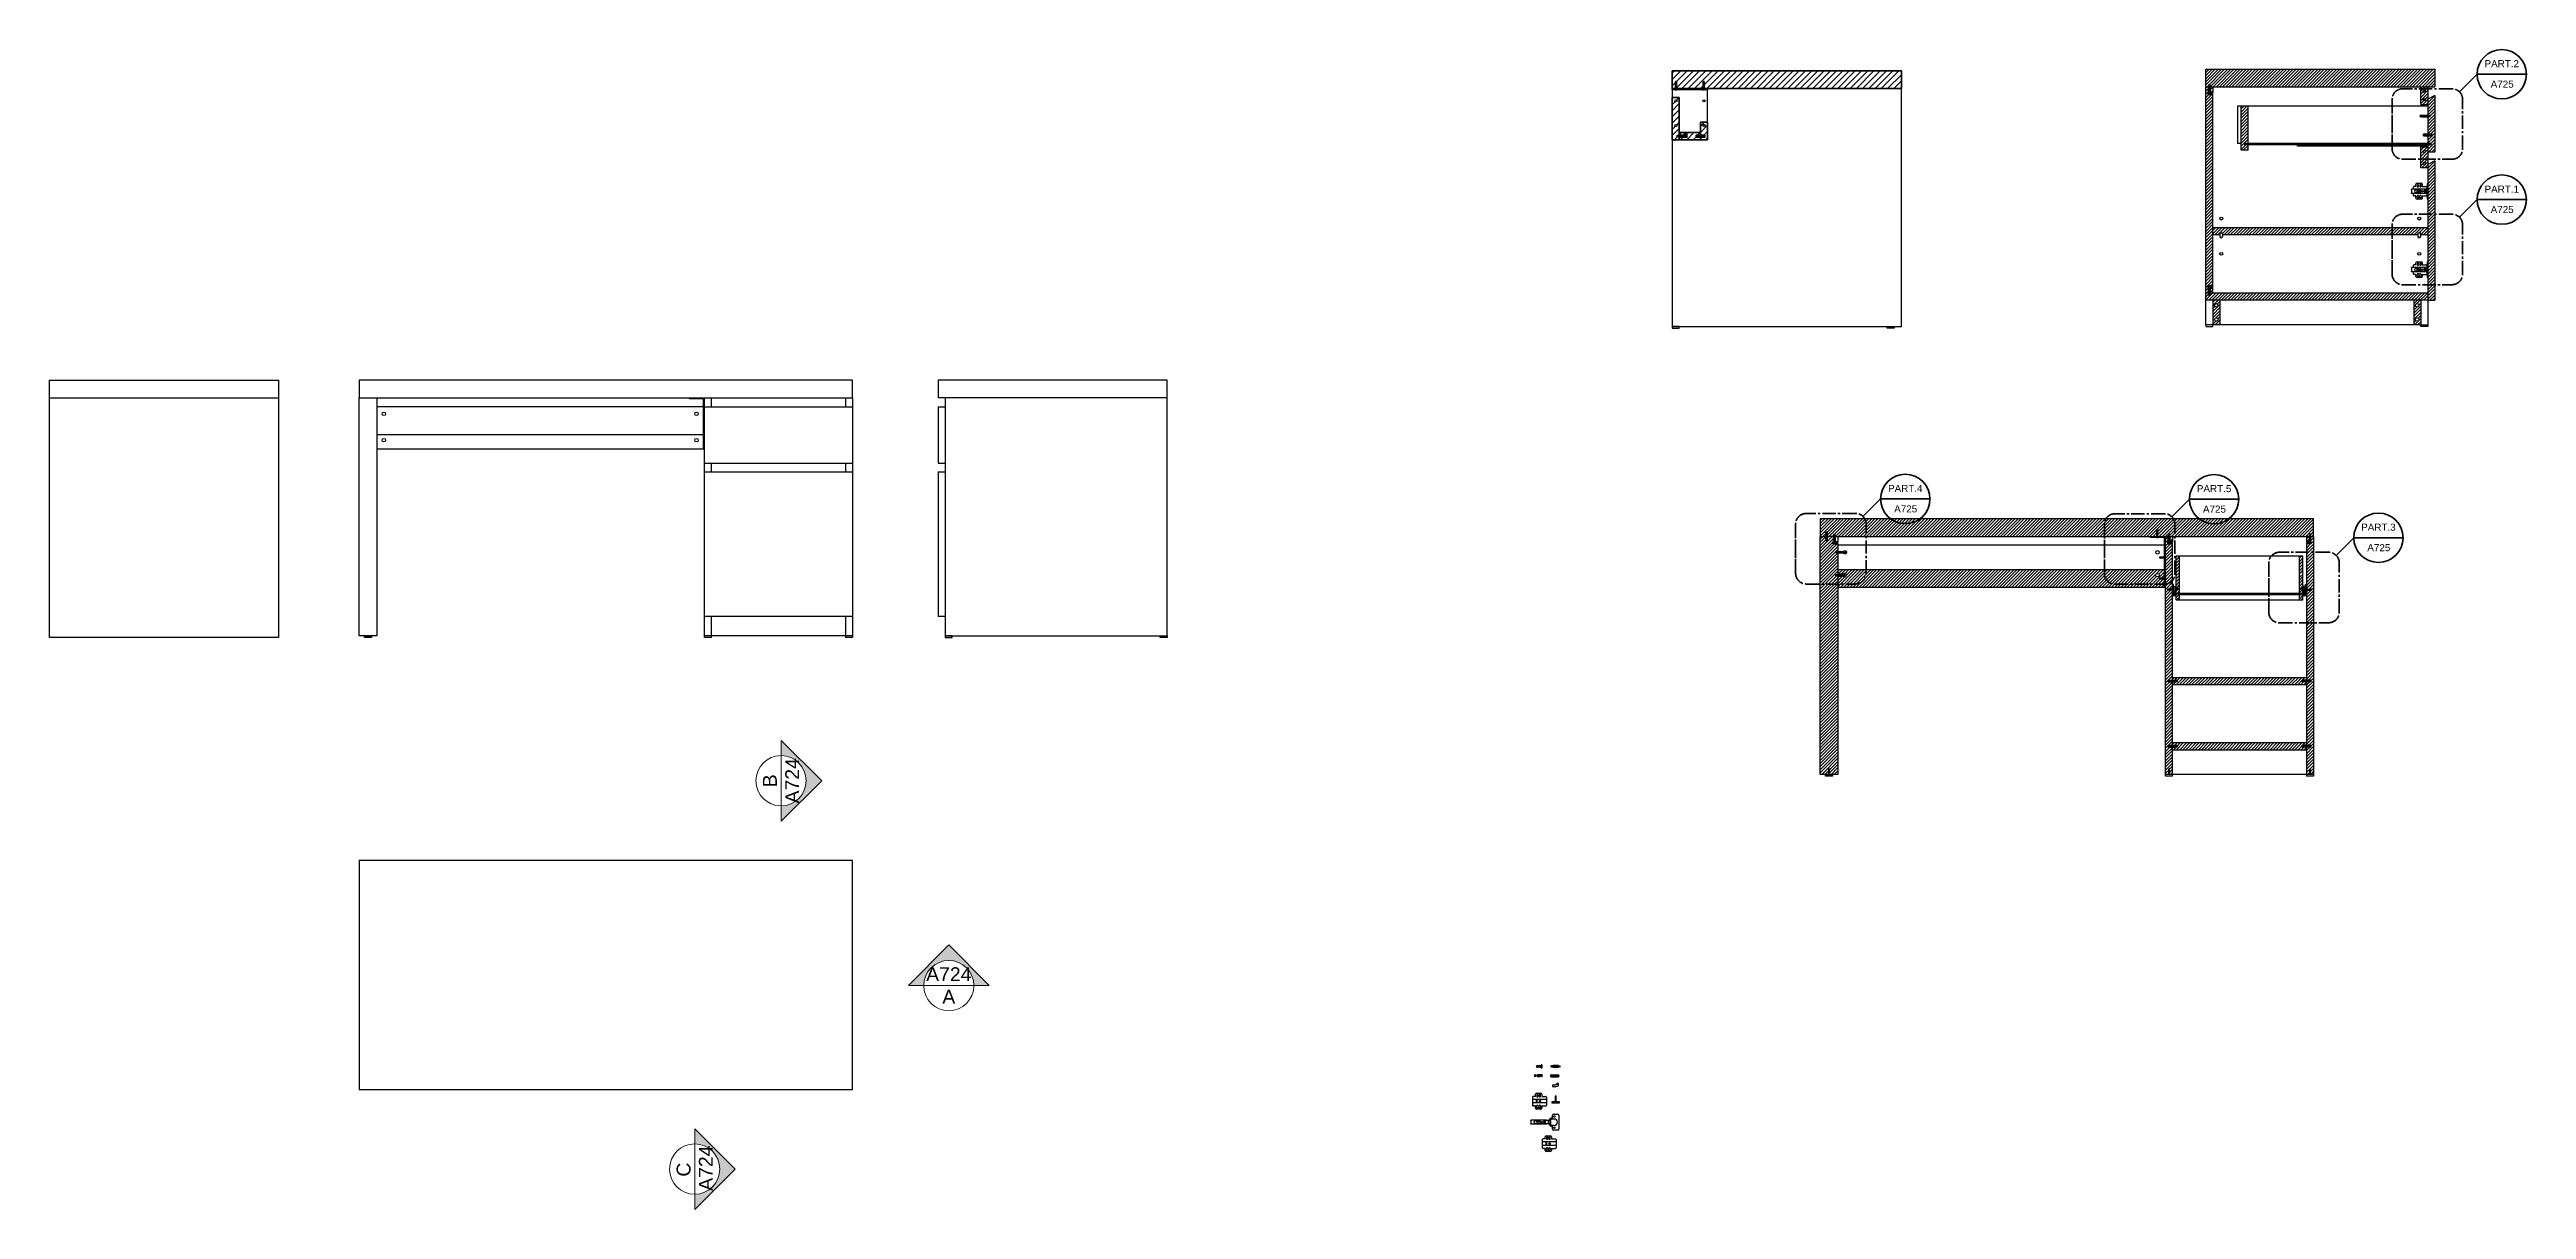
# Model space of a CAD drawing. Header units: inches. Extents: x -88 to 1416, y 266 to 857.
# Drawn here: x -88 to 615, y 266 to 595 of the extents above; entities that cross this region are included whole.
import ezdxf
from ezdxf.enums import TextEntityAlignment as Align

# ---------------------------------------------------------------- set-up
doc = ezdxf.new("R2010")
doc.units = ezdxf.units.IN
doc.header["$MEASUREMENT"] = 0
doc.linetypes.add('CENTER2', pattern=[1.125, 0.75, -0.125, 0.125, -0.125])
doc.linetypes.add('HIDDEN', pattern=[0.375, 0.25, -0.125])
for name, color, linetype, lineweight in [('A-LINE-GRPH', 7, 'Continuous', 20), ('A-PRSP-1', 7, 'Continuous', 40), ('A-SECT A-MCUT', 7, 'Continuous', 35)]:
    doc.layers.add(name, color=color, linetype=linetype, lineweight=lineweight)
doc.styles.add('ARIAL', font='Arial.ttf')
doc.styles.get("Standard").update_dxf_attribs({"font": 'Arial.ttf'})
pattern_1 = [(45, (414.586745, -25), (-0.00883883476, 0.00883883476), [])]

# ---------------------------------------------------------------- blocks, each defined once
blk = doc.blocks.new('1')
for p, q in [((-113.53, 473.74), (-113.74, 473.54)), ((-113.39, 473.74), (-113.67, 473.47)), ((-113.25, 473.74), (-113.54, 473.46)), ((-113.11, 473.74), (-113.4, 473.46)), ((-113.06, 473.66), (-113.26, 473.46)), ((-111.56, 473.8), (-113.06, 473.8)), ((-111.56, 473.6), (-113.06, 473.6)), ((-111.56, 473.4), (-113.06, 473.4)), ((-111.16, 473.68), (-111.31, 473.68)), ((-111.16, 473.52), (-111.31, 473.52))]:
    blk.add_line(p, q)
blk.add_lwpolyline([(-113.06, 473.74), (-113.62, 473.74, 1), (-113.62, 473.46), (-113.06, 473.46)], format="xyb")
for points in [[(-113.06, 473.85), (-113.06, 473.35), (-111.56, 473.35), (-111.56, 473.85)], [(-111.31, 473.8), (-111.16, 473.8), (-111.16, 473.4), (-111.31, 473.4)]]:
    blk.add_lwpolyline(points, close=True)
for points in [[(-113.06, 473.7), (-111.56, 473.7), (-111.31, 473.7)], [(-111.31, 473.5), (-111.56, 473.5), (-113.06, 473.5)]]:
    blk.add_lwpolyline(points)
blk = doc.blocks.new('2')
for p, q in [((-114.31, 468.2), (-111.81, 468.2)), ((-114.29, 468.3), (-111.83, 468.3)), ((-114.29, 468.11), (-111.83, 468.11)), ((-114.22, 468.4), (-111.9, 468.4)), ((-114.22, 468.01), (-111.9, 468.01)), ((-114.06, 468.45), (-112.06, 468.45)), ((-114.06, 467.95), (-112.06, 467.95))]:
    blk.add_line(p, q)
for centre, start, end in [((-114.06, 468.2), 90, 270), ((-112.06, 468.2), 270, 90)]:
    blk.add_arc(centre, 0.25, start, end)
blk = doc.blocks.new('SYMBOL')
at = {"layer": 'A-PRSP-1', "linetype": 'Continuous', "lineweight": 20}
h = blk.add_hatch(color=256, dxfattribs=at)
h.dxf.hatch_style = 1
h.paths.add_polyline_path([(11.206, 4.948), (11.316, 4.948, -1), (11.678, 4.948), (11.788, 4.948), (11.497, 5.241)])
at = {"linetype": 'Continuous', "lineweight": 20}
blk.add_line((11.316, 4.948), (11.678, 4.948), dxfattribs=at)
at = {"layer": 'A-PRSP-1', "linetype": 'Continuous', "lineweight": 20}
for p, q in [((11.206, 4.948), (11.497, 5.241)), ((11.788, 4.948), (11.497, 5.241)), ((11.316, 4.948), (11.206, 4.948)), ((11.678, 4.948), (11.788, 4.948))]:
    blk.add_line(p, q, dxfattribs=at)
blk.add_circle((11.497, 4.948), 0.181, dxfattribs=at)
at = {"linetype": 'Continuous', "lineweight": 20}
for tag, p in [('TAVOLA', (11.497, 5.08)), ('SEZIONE', (11.497, 4.918))]:
    blk.add_attdef(tag, text='', height=0.1, dxfattribs=at).set_placement(p, align=Align.TOP_CENTER)
blk = doc.blocks.new('SECT PARTICOLARI')
at = {"layer": 'A-SECT A-MCUT'}
for q in [(9.12, 9.36), (28.12, 14.36)]:
    blk.add_line((14.12, 14.36), q, dxfattribs=at)
at = {"layer": 'A-SECT A-MCUT', "linetype": 'CENTER2', "ltscale": 5}
blk.add_lwpolyline([(-10, -6.76, 0.414214), (-7, -9.76), (7, -9.76, 0.414214), (10, -6.76), (10, 7.24, 0.414214), (7, 10.24), (-7, 10.24, 0.414214), (-10, 7.24), (-10, -6.76), (-10, 7.24)], format="xyb", dxfattribs=at)
at = {"layer": 'A-SECT A-MCUT'}
blk.add_circle((21.12, 14.36), 7, dxfattribs=at)
at = {"style": 'ARIAL'}
blk.add_attdef('1', text='', height=2, dxfattribs=at).set_placement((21.12, 18.36), align=Align.TOP_CENTER)
blk.add_attdef('A714', (17.97, 10.55), '', height=2, dxfattribs=at)
blk = doc.blocks.new('BLOCCO')
for p, q in [((9.6, 734.92), (9.2, 734.92)), ((9.6, 734.47), (9.2, 734.47)), ((9.3, 735.66), (9.3, 735.57)), ((9.3, 735.57), (9.52, 735.57)), ((9.74, 735.57), (9.52, 735.57)), ((9.74, 735.66), (9.74, 735.57))]:
    blk.add_line(p, q)
blk.add_lwpolyline([(9.2, 734.92), (9.2, 735.66), (9.85, 735.66), (9.85, 734.35), (9.2, 734.35), (9.2, 734.47)])
blk.add_lwpolyline([(9.3, 735.36), (9.3, 735.11), (9.74, 735.11), (9.74, 735.36)], close=True)
blk.add_arc((9.5, 734.7), 0.245, 293.14041, 66.85959)
blk = doc.blocks.new('sect')
for p, q in [((97.7, 493.69), (5, 493.69)), ((93.7, 495.89), (93.7, 496.19)), ((97.7, 495.89), (93.7, 495.89)), ((97.7, 481.69), (97.7, 495.89)), ((98, 428.19), (98, 496.19)), ((98, 493.69), (140, 493.69)), ((100, 493.69), (100, 496.19)), ((138, 496.19), (138, 493.69)), ((140, 496.19), (140, 428.19)), ((97.7, 485.69), (5, 485.69)), ((98, 481.69), (5, 481.69)), ((98, 477.69), (140, 477.69)), ((98, 475.19), (140, 475.19)), ((100, 475.19), (100, 477.69)), ((138, 477.69), (138, 475.19)), ((140, 434.19), (98, 434.19)), ((100, 428.19), (100, 434.19)), ((138, 434.19), (138, 428.19)), ((140, 428.69), (98, 428.69)), ((100, 428.19), (98, 428.19)), ((140, 428.19), (138, 428.19))]:
    blk.add_line(p, q)
for points in [[(0, 496.19), (140, 496.19), (140, 501.19), (0, 501.19)], [(0, 496.19), (5, 496.19), (5, 428.69), (0, 428.69)], [(3.5, 428.19), (1.5, 428.19), (1.5, 428.69), (3.5, 428.69)]]:
    blk.add_lwpolyline(points, close=True)
for centre in [(7, 491.69), (95.7, 491.69), (7, 484.19), (95.7, 484.19)]:
    blk.add_circle(centre, 0.5)

msp = doc.modelspace()

# ---------------------------------------------------------------- hatches: boundary and pattern name
at = {"transparency": 33554564}
h = msp.add_hatch(dxfattribs=at)
h.set_pattern_fill('ANSI31', color=256, scale=10)
h.set_pattern_definition([(45, (38.0819, -13.1943), (-0.8838835, 0.8838835), [])])
h.paths.add_polyline_path([(374.61, 581.44), (372.61, 581.44), (372.61, 569.44), (374.61, 569.44), (374.61, 570.13), (374.61, 570.21), (374.61, 570.32), (374.05, 570.32, -1), (374.05, 570.6), (374.61, 570.6), (374.61, 570.71)])
h.paths.add_polyline_path([(373.31, 580.44, -1), (373.91, 580.44, -1)], flags=16)
h.paths.add_polyline_path([(373.91, 573.44, -1), (373.31, 573.44, -1)], flags=16)
h.paths.add_polyline_path([(376.11, 571.44), (374.61, 571.44), (374.61, 570.71), (376.11, 570.71)], flags=17)
h.paths.add_polyline_path([(380.61, 570.19), (379.36, 570.19), (379.36, 570.69), (380.61, 570.69), (380.61, 571.44), (376.76, 571.44), (376.76, 570.13), (376.11, 570.13), (374.61, 570.13), (374.61, 569.44), (380.61, 569.44)])
h.paths.add_polyline_path([(382.61, 574.44), (380.61, 574.44), (380.61, 570.69), (381.86, 570.69), (381.86, 570.19), (380.61, 570.19), (380.61, 569.44), (382.61, 569.44)])
h.paths.add_polyline_path([(381.31, 573.44, -1), (381.91, 573.44, -1)], flags=16)
h.paths.add_polyline_path([(382.61, 583.94), (381.7, 583.94), (381.78, 583.64), (382.61, 583.64)])
h.paths.add_polyline_path([(381.4, 583.94), (373.83, 583.94), (373.91, 583.64), (381.31, 583.64)])
h.paths.add_polyline_path([(373.53, 583.94), (372.61, 583.94), (372.61, 583.64), (373.44, 583.64)])
h.paths.add_polyline_path([(437.61, 588.94), (372.61, 588.94), (372.61, 583.94), (373.53, 583.94), (373.53, 585.81, -1), (373.83, 585.81), (373.83, 583.94), (381.4, 583.94), (381.4, 585.81, -1), (381.7, 585.81), (381.7, 583.94), (382.61, 583.94), (437.61, 583.94)])
at = {"transparency": 33554569}
h = msp.add_hatch(dxfattribs=at)
h.set_pattern_fill('ANSI31', color=256, scale=5)
h.set_pattern_definition([(45, (700.05767, 102.5373), (-0.44194174, 0.44194174), [])])
h.paths.add_polyline_path([(524, 584.44), (524.75, 584.44), (524.75, 582.94), (524.67, 582.94), (524.67, 582.29), (524, 582.29)])
h.paths.add_polyline_path([(525.25, 584.44), (526, 584.44), (526, 582.94), (525.25, 582.94)])
h.paths.add_polyline_path([(583, 523.94), (585, 523.94), (585, 516.94), (583, 516.94)])
edge = h.paths.add_edge_path(flags=16)
edge.add_arc((584, 522.44), 0.5, 180, 540, ccw=False)
edge = h.paths.add_edge_path(flags=16)
edge.add_arc((584, 518.44), 0.5, 180, 540, ccw=False)
h.paths.add_polyline_path([(526, 523.94), (528, 523.94), (528, 516.94), (526, 516.94)])
edge = h.paths.add_edge_path(flags=16)
edge.add_arc((527, 522.44), 0.5, 180, 540, ccw=False)
edge = h.paths.add_edge_path(flags=16)
edge.add_arc((527, 518.44), 0.5, 180, 540, ccw=False)
h.paths.add_polyline_path([(524, 589.44), (589, 589.44), (589, 584.44), (524, 584.44)])
h.paths.add_polyline_path([(524, 582.29), (526, 582.29), (526, 528.09), (524.67, 528.09), (524.67, 527.44), (524.75, 527.44), (524.75, 525.94), (524, 525.94)])
h.paths.add_polyline_path([(525.25, 527.44), (526, 527.44), (526, 525.94), (525.25, 525.94)], flags=17)
edge = h.paths.add_edge_path()
edge.add_line((524, 525.94), (524.86, 525.94))
edge.add_line((524.86, 525.94), (524.86, 525.38))
edge.add_arc((525, 525.38), 0.14, 540, 720)
edge.add_line((525.14, 525.38), (525.14, 525.94))
edge.add_line((525.14, 525.94), (587, 525.94))
edge.add_line((587, 525.94), (587, 523.94))
edge.add_line((587, 523.94), (524, 523.94))
edge.add_line((524, 523.94), (524, 525.94))
h.paths.add_polyline_path([(587, 562.44), (589, 563.44), (589, 523.94), (587, 523.94)])
edge = h.paths.add_edge_path()
edge.add_line((587, 578.94), (587, 580.94))
edge.add_line((587, 580.94), (589, 581.94))
edge.add_line((589, 581.94), (589, 565.94))
edge.add_line((589, 565.94), (587, 565.94))
edge.add_line((587, 565.94), (587, 567.94))
edge.add_line((587, 567.94), (588, 567.94))
edge.add_line((588, 567.94), (588, 568.34))
edge.add_line((588, 568.34), (587, 568.34))
edge.add_line((587, 568.34), (587, 570.49))
edge.add_line((587, 570.49), (588, 570.49))
edge.add_arc((588, 570.74), 0.25, 270, 450)
edge.add_line((588, 570.99), (587, 570.99))
edge.add_line((587, 570.99), (587, 576))
edge.add_line((587, 576), (587.62, 576))
edge.add_line((587.62, 576), (587.61, 576.01))
edge.add_arc((587.56, 576.14), 0.14, 291.80552, 450)
edge.add_line((587.56, 576.28), (587, 576.28))
edge.add_line((587, 576.28), (587, 576.39))
edge.add_line((587, 576.39), (587, 578.94))
h.paths.add_polyline_path([(535, 568.34), (588, 568.34), (588, 567.94), (535, 567.94)])
h.paths.add_polyline_path([(585, 567.44), (587, 567.44), (587, 561.44), (585, 561.44)])
h.paths.add_polyline_path([(585, 584.44), (587, 584.44), (587, 579.44), (585, 579.44)])
h.paths.add_polyline_path([(534, 578.94), (536, 578.94), (536, 568.34), (535, 568.34), (535, 567.94), (536, 567.94), (536, 566.46), (534, 566.46)])
h.paths.add_polyline_path([(528.8, 542.44), (528.8, 542.94), (528, 542.94), (528, 542.44), (526, 542.44), (526, 544.44), (587, 544.44), (587, 542.44), (585, 542.44), (585, 542.94), (584.2, 542.94), (584.2, 542.44)])
h = msp.add_hatch(dxfattribs=at)
h.set_pattern_fill('ANSI31', color=256, scale=5)
h.paths.add_polyline_path([(512.29, 444.75), (510.9, 444.75), (510.93, 444.78, -0.722432), (511.02, 445.05), (512.29, 445.05), (512.29, 447.4), (419.59, 447.4), (419.59, 446.15), (421.15, 446.15, -0.767327), (422.09, 445.9, -0.767327), (421.15, 445.65), (419.59, 445.65), (419.59, 442.4), (512.29, 442.4)])
h.paths.add_polyline_path([(510.79, 445.9, -1), (509.79, 445.9, -1)], flags=16)
h.paths.add_polyline_path([(551.09, 440.8), (516.09, 440.8), (516.09, 440.4), (551.09, 440.4)])
h.paths.add_polyline_path([(516.59, 446.77), (516.16, 446.77), (515.59, 445.88), (515.59, 442.2), (516.59, 442.2)])
h.paths.add_polyline_path([(516.59, 451.4), (515.59, 451.4), (515.59, 445.72), (515.74, 446.11), (516.59, 446.72)])
h.paths.add_polyline_path([(516.59, 440.4), (516.09, 440.4), (516.09, 440.8), (516.59, 440.8), (516.59, 441.9), (515.59, 441.9), (515.59, 438.92), (516.59, 438.92)])
h.paths.add_polyline_path([(551.59, 445.88), (551.44, 445.95), (550.59, 445.95), (550.59, 442.2), (551.59, 442.2)])
h.paths.add_polyline_path([(551.59, 451.4), (550.59, 451.4), (550.59, 446.25), (551.44, 446.25), (551.59, 446.33)])
h.paths.add_polyline_path([(551.59, 441.9), (550.59, 441.9), (550.59, 440.8), (551.09, 440.8), (551.09, 440.4), (550.59, 440.4), (550.59, 438.92), (551.59, 438.92)])
edge = h.paths.add_edge_path()
edge.add_line((554.59, 456.9), (553.84, 456.9))
edge.add_line((553.84, 456.9), (553.84, 455.4))
edge.add_line((553.84, 455.4), (553.91, 455.4))
edge.add_line((553.91, 455.4), (553.91, 454.75))
edge.add_line((553.91, 454.75), (552.59, 454.75))
edge.add_line((552.59, 454.75), (552.59, 441.95))
edge.add_line((552.59, 441.95), (553.86, 441.95))
edge.add_arc((553.86, 441.8), 0.15, -90, 90, ccw=False)
edge.add_line((553.86, 441.65), (552.59, 441.65))
edge.add_line((552.59, 441.65), (552.59, 416.15))
edge.add_line((552.59, 416.15), (553.59, 416.15))
edge.add_arc((553.59, 415.9), 0.25, -90, 90, ccw=False)
edge.add_line((553.59, 415.65), (552.59, 415.65))
edge.add_line((552.59, 415.65), (552.59, 397.65))
edge.add_line((552.59, 397.65), (553.59, 397.65))
edge.add_arc((553.59, 397.4), 0.25, -90, 90, ccw=False)
edge.add_line((553.59, 397.15), (552.59, 397.15))
edge.add_line((552.59, 397.15), (552.59, 389.4))
edge.add_line((552.59, 389.4), (553.49, 389.4))
edge.add_line((553.49, 389.4), (553.49, 390.9))
edge.add_arc((553.59, 390.9), 0.1, 0, 180, ccw=False)
edge.add_line((553.69, 390.9), (553.69, 389.4))
edge.add_line((553.69, 389.4), (554.59, 389.4))
edge.add_line((554.59, 389.4), (554.59, 456.9))
h.paths.add_polyline_path([(553.34, 456.9), (552.59, 456.9), (552.59, 455.4), (553.34, 455.4)], flags=17)
h.paths.add_polyline_path([(514.59, 456.9), (513.84, 456.9), (513.84, 455.4), (514.59, 455.4)], flags=17)
edge = h.paths.add_edge_path()
edge.add_line((514.59, 454.75), (513.26, 454.75))
edge.add_line((513.26, 454.75), (513.26, 455.4))
edge.add_line((513.26, 455.4), (513.34, 455.4))
edge.add_line((513.34, 455.4), (513.34, 456.9))
edge.add_line((513.34, 456.9), (512.59, 456.9))
edge.add_line((512.59, 456.9), (512.59, 389.4))
edge.add_line((512.59, 389.4), (513.49, 389.4))
edge.add_line((513.49, 389.4), (513.49, 390.9))
edge.add_arc((513.59, 390.9), 0.1, 0, 180, ccw=False)
edge.add_line((513.69, 390.9), (513.69, 389.4))
edge.add_line((513.69, 389.4), (514.59, 389.4))
edge.add_line((514.59, 389.4), (514.59, 397.15))
edge.add_line((514.59, 397.15), (513.59, 397.15))
edge.add_arc((513.59, 397.4), 0.25, 90, 270, ccw=False)
edge.add_line((513.59, 397.65), (514.59, 397.65))
edge.add_line((514.59, 397.65), (514.59, 415.65))
edge.add_line((514.59, 415.65), (513.59, 415.65))
edge.add_arc((513.59, 415.9), 0.25, 90, 270, ccw=False)
edge.add_line((513.59, 416.15), (514.59, 416.15))
edge.add_line((514.59, 416.15), (514.59, 441.65))
edge.add_line((514.59, 441.65), (513.32, 441.65))
edge.add_arc((513.32, 441.8), 0.15, 90, 270, ccw=False)
edge.add_line((513.32, 441.95), (514.59, 441.95))
edge.add_line((514.59, 441.95), (514.59, 454.75))
edge = h.paths.add_edge_path()
edge.add_line((552.59, 415.65), (551.59, 415.65))
edge.add_arc((551.59, 415.9), 0.25, 90, 270, ccw=False)
edge.add_line((551.59, 416.15), (552.59, 416.15))
edge.add_line((552.59, 416.15), (552.59, 416.9))
edge.add_line((552.59, 416.9), (514.59, 416.9))
edge.add_line((514.59, 416.9), (514.59, 416.15))
edge.add_line((514.59, 416.15), (515.59, 416.15))
edge.add_arc((515.59, 415.9), 0.25, -90, 90, ccw=False)
edge.add_line((515.59, 415.65), (514.59, 415.65))
edge.add_line((514.59, 415.65), (514.59, 414.9))
edge.add_line((514.59, 414.9), (552.59, 414.9))
edge.add_line((552.59, 414.9), (552.59, 415.65))
edge = h.paths.add_edge_path()
edge.add_line((551.59, 397.65), (552.59, 397.65))
edge.add_line((552.59, 397.65), (552.59, 398.4))
edge.add_line((552.59, 398.4), (514.59, 398.4))
edge.add_line((514.59, 398.4), (514.59, 397.65))
edge.add_line((514.59, 397.65), (515.59, 397.65))
edge.add_arc((515.59, 397.4), 0.25, -90, 90, ccw=False)
edge.add_line((515.59, 397.15), (514.59, 397.15))
edge.add_line((514.59, 397.15), (514.59, 396.4))
edge.add_line((514.59, 396.4), (552.59, 396.4))
edge.add_line((552.59, 396.4), (552.59, 397.15))
edge.add_line((552.59, 397.15), (551.59, 397.15))
edge.add_arc((551.59, 397.4), 0.25, 90, 270, ccw=False)
edge = h.paths.add_edge_path()
edge.add_line((554.59, 461.9), (414.59, 461.9))
edge.add_line((414.59, 461.9), (414.59, 456.9))
edge.add_line((414.59, 456.9), (416.09, 456.9))
edge.add_line((416.09, 456.9), (416.09, 457.9))
edge.add_arc((416.34, 457.9), 0.25, 0, 180, ccw=False)
edge.add_line((416.59, 457.9), (416.59, 456.9))
edge.add_line((416.59, 456.9), (418.34, 456.9))
edge.add_line((418.34, 456.9), (418.45, 456.9))
edge.add_line((418.45, 456.9), (418.45, 457.46))
edge.add_arc((418.59, 457.46), 0.14, 0, 180, ccw=False)
edge.add_line((418.73, 457.46), (418.73, 456.9))
edge.add_line((418.73, 456.9), (418.84, 456.9))
edge.add_line((418.84, 456.9), (510.14, 456.9))
edge.add_line((510.14, 456.9), (510.14, 458.77))
edge.add_arc((510.29, 458.77), 0.15, 0, 180, ccw=False)
edge.add_line((510.44, 458.77), (510.44, 456.9))
edge.add_line((510.44, 456.9), (513.45, 456.9))
edge.add_line((513.45, 456.9), (513.45, 457.46))
edge.add_arc((513.59, 457.46), 0.14, 0, 180, ccw=False)
edge.add_line((513.73, 457.46), (513.73, 456.9))
edge.add_line((513.73, 456.9), (513.84, 456.9))
edge.add_line((513.84, 456.9), (514.59, 456.9))
edge.add_line((514.59, 456.9), (553.45, 456.9))
edge.add_line((553.45, 456.9), (553.45, 457.53))
edge.add_line((553.45, 457.53), (553.46, 457.51))
edge.add_arc((553.59, 457.46), 0.14, 0, 158.19448, ccw=False)
edge.add_line((553.73, 457.46), (553.73, 456.9))
edge.add_line((553.73, 456.9), (554.59, 456.9))
edge.add_line((554.59, 456.9), (554.59, 461.9))
edge = h.paths.add_edge_path()
edge.add_line((419.59, 452.26), (419.03, 452.26))
edge.add_arc((419.03, 452.4), 0.14, 90, 270, ccw=False)
edge.add_line((419.03, 452.54), (419.59, 452.54))
edge.add_line((419.59, 452.54), (419.59, 452.65))
edge.add_line((419.59, 452.65), (419.59, 454.75))
edge.add_line((419.59, 454.75), (418.26, 454.75))
edge.add_line((418.26, 454.75), (418.26, 455.4))
edge.add_line((418.26, 455.4), (418.34, 455.4))
edge.add_line((418.34, 455.4), (418.34, 456.9))
edge.add_line((418.34, 456.9), (416.59, 456.9))
edge.add_line((416.59, 456.9), (416.59, 455.9))
edge.add_arc((416.34, 455.9), 0.25, -180, 0, ccw=False)
edge.add_line((416.09, 455.9), (416.09, 456.9))
edge.add_line((416.09, 456.9), (414.59, 456.9))
edge.add_line((414.59, 456.9), (414.59, 389.4))
edge.add_line((414.59, 389.4), (416.99, 389.4))
edge.add_line((416.99, 389.4), (416.99, 390.9))
edge.add_arc((417.09, 390.9), 0.1, 0, 180, ccw=False)
edge.add_line((417.19, 390.9), (417.19, 389.4))
edge.add_line((417.19, 389.4), (418.09, 389.4))
edge.add_line((418.09, 389.4), (419.59, 389.4))
edge.add_line((419.59, 389.4), (419.59, 445.76))
edge.add_line((419.59, 445.76), (419.03, 445.76))
edge.add_arc((419.03, 445.9), 0.14, 90, 270, ccw=False)
edge.add_line((419.03, 446.04), (419.59, 446.04))
edge.add_line((419.59, 446.04), (419.59, 446.15))
edge.add_line((419.59, 446.15), (419.59, 452.26))
h = msp.add_hatch()
h.set_pattern_fill('ANSI31', color=256, scale=0.1)
h.set_pattern_definition(pattern_1)
h.paths.add_polyline_path([(515.59, 441.9), (515.39, 441.8), (515.39, 441.4), (514.96, 441.4), (514.96, 440.7), (515.01, 440.7), (515.01, 441.1), (515.26, 441.1), (515.26, 440.7), (515.31, 440.7), (515.31, 441.2), (515.59, 441.2)])
h.paths.add_polyline_path([(515.59, 442.7), (515.39, 442.7), (515.39, 442.3), (515.59, 442.2)])
h.paths.add_polyline_path([(515.26, 441.1), (515.14, 441.1), (515.14, 440.3), (515.26, 440.3)], flags=17)
h.paths.add_polyline_path([(515.14, 441.1), (515.01, 441.1), (515.01, 440.3), (515.14, 440.3)], flags=17)
h.paths.add_polyline_path([(515.59, 441.1), (515.39, 441.1), (515.39, 440.3), (514.89, 440.3), (514.89, 441.55), (514.69, 441.65), (514.59, 441.65), (514.59, 440.1), (515.59, 440.1)])
h.paths.add_polyline_path([(514.89, 443.3), (514.59, 443.3), (514.59, 441.95), (514.69, 441.95), (514.89, 442.05)])
h = msp.add_hatch()
h.set_pattern_fill('ANSI31', color=256, scale=0.1)
h.set_pattern_definition(pattern_1)
h.paths.add_polyline_path([(551.59, 441.9), (551.79, 441.8), (551.79, 441.4), (552.21, 441.4), (552.21, 440.7), (552.16, 440.7), (552.16, 441.1), (551.91, 441.1), (551.91, 440.7), (551.86, 440.7), (551.86, 441.2), (551.59, 441.2)])
h.paths.add_polyline_path([(551.59, 442.7), (551.79, 442.7), (551.79, 442.3), (551.59, 442.2)])
h.paths.add_polyline_path([(551.91, 441.1), (552.04, 441.1), (552.04, 440.3), (551.91, 440.3)], flags=17)
h.paths.add_polyline_path([(552.04, 441.1), (552.16, 441.1), (552.16, 440.3), (552.04, 440.3)], flags=17)
h.paths.add_polyline_path([(551.59, 441.1), (551.79, 441.1), (551.79, 440.3), (552.29, 440.3), (552.29, 441.55), (552.49, 441.65), (552.59, 441.65), (552.59, 440.1), (551.59, 440.1)])
h.paths.add_polyline_path([(552.29, 443.3), (552.59, 443.3), (552.59, 441.95), (552.49, 441.95), (552.29, 442.05)])

# ---------------------------------------------------------------- linework, layer by layer
for p, q in [((372.61, 583.64), (372.61, 581.44)), ((382.61, 574.44), (382.61, 583.64)), ((437.61, 516.44), (437.61, 583.94)), ((524, 516.94), (524, 589.44)), ((524, 589.44), (589, 589.44)), ((524, 584.44), (589, 584.44)), ((524.8, 582.94), (524.8, 584.44)), ((524.86, 584.91), (525.06, 585.12)), ((524.86, 584.77), (525.13, 585.05)), ((524.86, 584.63), (525.14, 584.92)), ((524.86, 584.49), (525.14, 584.78)), ((524.94, 584.44), (525.14, 584.64)), ((525, 582.94), (525, 584.44)), ((525.2, 582.94), (525.2, 584.44)), ((526, 584.44), (526, 582.94)), ((585, 579.44), (585, 584.44)), ((587, 584.44), (587, 568.34)), ((589, 589.44), (589, 584.44)), ((524.67, 582.29), (524.67, 582.94)), ((524.67, 582.94), (524.75, 582.94)), ((524.67, 582.29), (526, 582.29)), ((524.92, 582.54), (524.92, 582.69)), ((525.08, 582.54), (525.08, 582.69)), ((525.1, 582.94), (526, 582.94)), ((526, 528.09), (526, 582.29)), ((587, 578.94), (533, 578.94)), ((533, 578.94), (533, 568.34)), ((534, 566.46), (534, 578.94)), ((536, 568.34), (536, 578.94)), ((585, 579.44), (587, 579.44)), ((589, 581.94), (587, 580.94)), ((372.61, 569.44), (372.61, 516.44)), ((376.76, 570.44), (376.76, 571.44)), ((534, 568.34), (533, 568.34)), ((536, 566.46), (534, 566.46)), ((588, 568.34), (535, 568.34)), ((535, 568.34), (535, 567.94)), ((588, 567.94), (535, 567.94)), ((536, 566.46), (536, 567.94)), ((550, 567.64), (550, 567.94)), ((587, 567.64), (550, 567.64)), ((585, 561.44), (585, 567.44)), ((585, 567.44), (587, 567.44)), ((587, 567.94), (587, 516.94)), ((589, 565.94), (587, 565.94)), ((589, 563.44), (587, 562.44)), ((588, 567.94), (588, 568.34)), ((586.85, 555.42), (582.35, 555.42)), ((582.35, 555.32), (582.35, 555.42)), ((582.35, 555.32), (582.5, 555.32)), ((582.5, 554.32), (582.5, 555.32)), ((582.85, 555.97), (582.85, 555.42)), ((583.65, 556.17), (583.05, 556.17)), ((583.65, 556.17), (583.65, 556.77)), ((583.95, 557.07), (585.15, 557.07)), ((584, 556.52), (584, 556.19)), ((584.4, 556.19), (584.4, 556.52)), ((584.7, 556.52), (584.7, 556.19)), ((587, 561.44), (585, 561.44)), ((585.1, 556.19), (585.1, 556.52)), ((585.45, 556.77), (585.45, 556.17)), ((585.45, 556.17), (586.55, 556.17)), ((586.06, 555.42), (586.06, 554.22)), ((586.85, 555.32), (586.55, 555.32)), ((586.55, 554.32), (586.55, 555.32)), ((586.75, 555.97), (586.75, 555.42)), ((586.75, 555.32), (586.75, 554.32)), ((586.85, 556.92), (586.85, 552.72)), ((586.85, 555.32), (586.85, 555.42)), ((587, 557.07), (587, 557.07)), ((582.35, 554.22), (582.35, 554.32)), ((582.35, 554.32), (582.5, 554.32)), ((586.85, 554.22), (582.35, 554.22)), ((582.85, 554.22), (582.85, 553.67)), ((583.65, 553.47), (583.05, 553.47)), ((583.65, 552.87), (583.65, 553.47)), ((583.85, 555.26), (583.85, 554.37)), ((585.15, 552.57), (583.95, 552.57)), ((583.97, 553.09), (583.97, 553.46)), ((584.05, 555.18), (584.05, 554.46)), ((585.01, 555.02), (584.18, 555.02)), ((584.18, 554.62), (585.01, 554.62)), ((584.42, 553.46), (584.42, 553.09)), ((584.67, 553.09), (584.67, 553.46)), ((585.12, 553.46), (585.12, 553.09)), ((585.45, 553.47), (585.45, 552.87)), ((585.45, 553.47), (586.55, 553.47)), ((586.85, 554.32), (586.55, 554.32)), ((586.75, 554.22), (586.75, 553.67)), ((586.85, 554.32), (586.85, 554.22)), ((587, 552.57), (587, 552.57)), ((587, 544.44), (526, 544.44)), ((528, 542.44), (526, 542.44)), ((528.8, 542.94), (528, 542.94)), ((528, 542.94), (528, 542.04)), ((528.8, 542.04), (528.8, 542.94)), ((584.2, 542.44), (528.8, 542.44)), ((585, 542.94), (584.2, 542.94)), ((584.2, 542.94), (584.2, 542.04)), ((585, 542.44), (585, 542.94)), ((587, 542.44), (585, 542.44)), ((585, 542.04), (585, 542.44)), ((583.65, 533.92), (583.65, 534.52)), ((583.95, 534.82), (585.15, 534.82)), ((584, 534.27), (584, 533.94)), ((584.4, 533.94), (584.4, 534.27)), ((584.7, 534.27), (584.7, 533.94)), ((585.1, 533.94), (585.1, 534.27)), ((585.45, 534.52), (585.45, 533.92)), ((586.85, 534.67), (586.85, 530.47)), ((587, 534.82), (587, 534.82)), ((524.67, 527.44), (524.67, 528.09)), ((524.67, 528.09), (526, 528.09)), ((524.67, 527.44), (524.75, 527.44)), ((525.25, 527.44), (526, 527.44)), ((526, 525.94), (526, 527.44)), ((586.85, 533.17), (582.35, 533.17)), ((582.35, 533.07), (582.35, 533.17)), ((582.35, 533.07), (582.5, 533.07)), ((582.35, 531.97), (582.35, 532.07)), ((582.35, 532.07), (582.5, 532.07)), ((586.85, 531.97), (582.35, 531.97)), ((582.5, 532.07), (582.5, 533.07)), ((582.85, 533.72), (582.85, 533.17)), ((582.85, 531.97), (582.85, 531.42)), ((583.65, 533.92), (583.05, 533.92)), ((583.65, 531.22), (583.05, 531.22)), ((583.65, 530.62), (583.65, 531.22)), ((583.85, 533.01), (583.85, 532.12)), ((585.15, 530.32), (583.95, 530.32)), ((583.97, 530.84), (583.97, 531.21)), ((584.05, 532.93), (584.05, 532.21)), ((585.01, 532.77), (584.18, 532.77)), ((584.18, 532.37), (585.01, 532.37)), ((584.42, 531.21), (584.42, 530.84)), ((584.67, 530.84), (584.67, 531.21)), ((585.12, 531.21), (585.12, 530.84)), ((585.45, 533.92), (586.55, 533.92)), ((585.45, 531.22), (585.45, 530.62)), ((585.45, 531.22), (586.55, 531.22)), ((586.06, 533.17), (586.06, 531.97)), ((586.85, 533.07), (586.55, 533.07)), ((586.55, 532.07), (586.55, 533.07)), ((586.85, 532.07), (586.55, 532.07)), ((586.75, 533.72), (586.75, 533.17)), ((586.75, 533.07), (586.75, 532.07)), ((586.75, 531.97), (586.75, 531.42)), ((586.85, 533.07), (586.85, 533.17)), ((586.85, 532.07), (586.85, 531.97)), ((587, 530.32), (587, 530.32)), ((587, 525.94), (524, 525.94)), ((587, 523.94), (524, 523.94)), ((526, 523.94), (526, 516.94)), ((528, 523.94), (528, 516.94)), ((583, 523.94), (583, 516.94)), ((585, 523.94), (585, 516.94)), ((587, 523.94), (589, 523.94)), ((372.61, 516.44), (437.61, 516.44)), ((585, 516.94), (524, 516.94)), ((229.3, 501.19), (164.3, 501.19)), ((164.3, 501.19), (164.3, 496.19)), ((229.3, 428.69), (229.3, 501.19)), ((-87.88, 496.19), (-22.88, 496.19)), ((229.3, 496.19), (164.3, 496.19)), ((164.3, 493.69), (166.3, 493.69)), ((166.3, 496.19), (166.3, 428.69)), ((164.3, 477.69), (166.3, 477.69)), ((164.3, 475.19), (166.3, 475.19)), ((554.59, 461.9), (414.59, 461.9)), ((414.59, 461.9), (414.59, 456.9)), ((414.59, 389.4), (414.59, 456.9)), ((414.59, 456.9), (416.09, 456.9)), ((416.09, 457.9), (416.09, 455.9)), ((416.14, 458.06), (416.14, 455.75)), ((416.24, 458.13), (416.24, 455.67)), ((416.34, 458.15), (416.34, 455.65)), ((416.43, 458.13), (416.43, 455.67)), ((416.53, 458.06), (416.53, 455.75)), ((416.59, 457.9), (416.59, 455.9)), ((418.34, 456.9), (416.59, 456.9)), ((418.39, 455.4), (418.39, 456.9)), ((418.45, 457.38), (418.65, 457.59)), ((418.45, 457.24), (418.72, 457.51)), ((418.45, 457.1), (418.73, 457.39)), ((418.45, 456.96), (418.73, 457.25)), ((418.53, 456.9), (418.73, 457.11)), ((418.59, 455.4), (418.59, 456.9)), ((418.79, 455.4), (418.79, 456.9)), ((418.84, 456.9), (510.14, 456.9)), ((419.59, 456.9), (419.59, 455.4)), ((508.29, 456.6), (508.29, 456.9)), ((510.42, 458.84), (510.14, 458.62)), ((510.14, 456.77), (510.14, 458.77)), ((510.44, 458.66), (510.14, 458.42)), ((510.44, 458.46), (510.14, 458.22)), ((510.44, 458.26), (510.14, 458.02)), ((510.44, 458.06), (510.14, 457.82)), ((510.44, 457.86), (510.14, 457.62)), ((510.44, 457.66), (510.14, 457.42)), ((510.44, 457.46), (510.14, 457.22)), ((510.44, 457.26), (510.14, 457.02)), ((510.44, 457.06), (510.14, 456.82)), ((510.44, 456.77), (510.44, 458.77)), ((510.44, 456.9), (554.59, 456.9)), ((512.59, 388.9), (512.59, 456.9)), ((513.39, 455.4), (513.39, 456.9)), ((513.45, 457.38), (513.65, 457.59)), ((513.45, 457.24), (513.72, 457.51)), ((513.45, 457.1), (513.73, 457.39)), ((513.45, 456.96), (513.73, 457.25)), ((513.53, 456.9), (513.73, 457.11)), ((513.59, 455.4), (513.59, 456.9)), ((513.79, 455.4), (513.79, 456.9)), ((514.59, 456.9), (514.59, 455.4)), ((552.59, 456.9), (552.59, 455.4)), ((554.59, 456.9), (552.59, 456.9)), ((553.84, 456.9), (553.34, 456.9)), ((553.34, 456.9), (553.34, 455.4)), ((553.39, 455.4), (553.39, 456.9)), ((553.45, 457.46), (553.45, 456.9)), ((553.73, 457.1), (553.45, 457.39)), ((553.73, 456.96), (553.45, 457.25)), ((553.64, 456.9), (553.45, 457.11)), ((553.73, 457.24), (553.46, 457.51)), ((553.49, 455.4), (553.49, 456.9)), ((553.73, 457.38), (553.52, 457.59)), ((553.59, 455.4), (553.59, 456.9)), ((553.69, 456.9), (553.69, 455.4)), ((553.73, 456.9), (553.73, 457.46)), ((553.79, 455.4), (553.79, 456.9)), ((553.84, 455.4), (553.84, 456.9)), ((554.59, 456.9), (554.59, 461.9)), ((554.59, 456.9), (554.59, 388.9)), ((418.26, 454.75), (418.26, 455.4)), ((418.26, 455.4), (418.34, 455.4)), ((418.26, 454.75), (419.59, 454.75)), ((418.5, 455), (418.5, 455.15)), ((418.67, 455), (418.67, 455.15)), ((418.69, 455.4), (419.59, 455.4)), ((419.59, 454.75), (419.59, 389.4)), ((512.29, 454.4), (419.59, 454.4)), ((510.05, 456.6), (508.29, 456.6)), ((510.14, 456.77), (510.04, 456.57)), ((510.04, 456.57), (510.16, 456.57)), ((510.14, 456.77), (510.44, 456.77)), ((510.29, 456.67), (510.16, 456.57)), ((510.16, 456.57), (510.41, 456.57)), ((510.29, 456.67), (510.41, 456.57)), ((510.44, 456.86), (510.33, 456.77)), ((510.41, 456.57), (510.54, 456.57)), ((510.44, 456.77), (510.54, 456.57)), ((512.29, 456.6), (510.52, 456.6)), ((512.29, 451.05), (512.29, 456.6)), ((512.29, 445.05), (512.29, 451.05)), ((513.26, 454.75), (513.26, 455.4)), ((513.26, 455.4), (513.34, 455.4)), ((513.26, 454.75), (514.59, 454.75)), ((513.5, 455), (513.5, 455.15)), ((513.67, 455), (513.67, 455.15)), ((513.69, 455.4), (514.59, 455.4)), ((514.59, 416.15), (514.59, 454.75)), ((515.59, 451.4), (551.59, 451.4)), ((515.59, 445.46), (515.59, 451.4)), ((516.59, 445.58), (516.59, 451.4)), ((550.59, 440.8), (550.59, 451.4)), ((551.59, 438.92), (551.59, 451.4)), ((553.49, 455.4), (552.59, 455.4)), ((553.91, 454.75), (552.59, 454.75)), ((552.59, 454.75), (552.59, 416.15)), ((553.34, 455.4), (553.84, 455.4)), ((553.39, 455), (553.39, 455.15)), ((553.39, 455.15), (553.79, 455.15)), ((553.79, 455), (553.39, 455)), ((553.49, 455.15), (553.49, 455.29)), ((553.5, 455), (553.5, 455.15)), ((553.67, 455), (553.67, 455.15)), ((553.69, 455.27), (553.69, 455.15)), ((553.91, 455.4), (553.84, 455.4)), ((553.91, 454.75), (553.91, 455.4)), ((512.29, 447.4), (419.59, 447.4)), ((421.09, 446.15), (421.15, 446.15)), ((421.09, 445.65), (421.15, 445.65)), ((510.94, 444.81), (511.14, 445.05)), ((512.39, 445.05), (511.02, 445.05)), ((512.39, 444.75), (511.02, 444.75)), ((511.1, 444.75), (511.34, 445.05)), ((511.3, 444.75), (511.54, 445.05)), ((511.5, 444.75), (511.74, 445.05)), ((511.7, 444.75), (511.94, 445.05)), ((511.9, 444.75), (512.13, 445.04)), ((512.14, 445.05), (512.14, 444.75)), ((512.29, 442.4), (512.29, 444.75)), ((512.39, 445.05), (512.59, 445.15)), ((512.39, 445.05), (512.39, 444.75)), ((512.39, 444.75), (512.59, 444.65)), ((512.49, 444.9), (512.59, 445.03)), ((512.49, 444.9), (512.59, 444.78)), ((512.59, 445.15), (512.59, 445.03)), ((512.59, 445.03), (512.59, 444.78)), ((512.59, 444.78), (512.59, 444.65)), ((514.89, 443.3), (514.59, 443.3)), ((514.89, 440.3), (514.89, 443.3)), ((515.59, 438.92), (515.59, 445.88)), ((516.59, 440.8), (516.59, 445.95)), ((552.29, 440.3), (552.29, 443.3)), ((552.29, 443.3), (552.59, 443.3)), ((512.59, 442.4), (419.59, 442.4)), ((513.24, 441.71), (513.44, 441.95)), ((514.69, 441.95), (513.32, 441.95)), ((514.69, 441.65), (513.32, 441.65)), ((513.4, 441.65), (513.64, 441.95)), ((513.6, 441.65), (513.84, 441.95)), ((513.8, 441.65), (514.04, 441.95)), ((514, 441.65), (514.24, 441.95)), ((514.2, 441.65), (514.43, 441.94)), ((514.44, 441.95), (514.44, 441.65)), ((514.59, 440.1), (515.59, 440.1)), ((514.69, 441.95), (514.89, 442.05)), ((514.69, 441.95), (514.69, 441.65)), ((514.69, 441.65), (514.89, 441.55)), ((514.79, 441.8), (514.89, 441.93)), ((514.79, 441.8), (514.89, 441.68)), ((514.89, 442.05), (514.89, 441.93)), ((514.89, 441.93), (514.89, 441.68)), ((514.89, 441.68), (514.89, 441.55)), ((515.39, 440.3), (514.89, 440.3)), ((514.96, 440.7), (514.96, 442.7)), ((514.96, 442.7), (515.59, 442.7)), ((515.39, 441.4), (514.96, 441.4)), ((515.01, 440.7), (514.96, 440.7)), ((515.01, 440.3), (515.01, 441.1)), ((515.01, 441.1), (515.26, 441.1)), ((515.14, 441.1), (515.14, 440.3)), ((515.26, 441.1), (515.26, 440.3)), ((515.26, 440.7), (515.31, 440.7)), ((515.31, 440.7), (515.31, 441.2)), ((515.31, 441.2), (515.59, 441.2)), ((515.39, 441.4), (515.39, 442.7)), ((515.39, 442.3), (515.39, 442.18)), ((515.59, 442.2), (515.39, 442.3)), ((515.49, 442.05), (515.39, 442.18)), ((515.39, 442.18), (515.39, 441.93)), ((515.49, 442.05), (515.39, 441.93)), ((515.39, 441.93), (515.39, 441.8)), ((515.59, 441.9), (515.39, 441.8)), ((515.59, 441.1), (515.39, 441.1)), ((515.39, 441.1), (515.39, 440.3)), ((515.59, 442.2), (516.27, 442.2)), ((515.59, 442.2), (515.59, 441.9)), ((515.59, 441.9), (516.27, 441.9)), ((515.59, 440.1), (515.59, 441.1)), ((515.59, 438.92), (551.59, 438.92)), ((515.83, 442.2), (515.83, 441.9)), ((516.07, 441.9), (515.84, 442.19)), ((516.27, 441.9), (516.03, 442.2)), ((516.09, 440.8), (551.09, 440.8)), ((516.09, 440.8), (516.09, 440.4)), ((516.09, 440.4), (551.09, 440.4)), ((516.4, 441.98), (516.23, 442.2)), ((516.59, 438.92), (516.59, 440.4)), ((550.59, 438.92), (550.59, 440.4)), ((550.77, 441.98), (550.94, 442.2)), ((551.59, 442.2), (550.9, 442.2)), ((550.9, 441.9), (551.14, 442.2)), ((551.59, 441.9), (550.9, 441.9)), ((551.09, 440.8), (551.09, 440.4)), ((551.1, 441.9), (551.33, 442.19)), ((551.34, 442.2), (551.34, 441.9)), ((552.21, 442.7), (551.59, 442.7)), ((551.59, 442.2), (551.79, 442.3)), ((551.59, 442.2), (551.59, 441.9)), ((551.59, 441.9), (551.79, 441.8)), ((551.86, 441.2), (551.59, 441.2)), ((551.59, 440.1), (551.59, 441.1)), ((551.59, 441.1), (551.79, 441.1)), ((551.59, 440.1), (552.59, 440.1)), ((551.69, 442.05), (551.79, 442.18)), ((551.69, 442.05), (551.79, 441.93)), ((551.79, 441.4), (551.79, 442.7)), ((551.79, 442.3), (551.79, 442.18)), ((551.79, 442.18), (551.79, 441.93)), ((551.79, 441.93), (551.79, 441.8)), ((551.79, 441.4), (552.21, 441.4)), ((551.79, 441.1), (551.79, 440.3)), ((551.79, 441.1), (551.86, 441.1)), ((551.79, 440.3), (552.29, 440.3)), ((551.86, 440.7), (551.86, 441.2)), ((551.91, 440.7), (551.86, 440.7)), ((552.16, 441.1), (551.91, 441.1)), ((551.91, 441.1), (551.91, 440.3)), ((552.04, 441.1), (552.04, 440.3)), ((552.16, 440.3), (552.16, 441.1)), ((552.16, 440.7), (552.21, 440.7)), ((552.21, 440.7), (552.21, 442.7)), ((552.21, 441.1), (552.29, 441.1)), ((552.29, 442.05), (552.29, 441.93)), ((552.49, 441.95), (552.29, 442.05)), ((552.39, 441.8), (552.29, 441.93)), ((552.29, 441.93), (552.29, 441.68)), ((552.39, 441.8), (552.29, 441.68)), ((552.29, 441.68), (552.29, 441.55)), ((552.49, 441.65), (552.29, 441.55)), ((552.49, 441.95), (553.86, 441.95)), ((552.49, 441.95), (552.49, 441.65)), ((552.49, 441.65), (553.86, 441.65)), ((552.73, 441.95), (552.73, 441.65)), ((552.97, 441.65), (552.74, 441.94)), ((553.17, 441.65), (552.93, 441.95)), ((553.37, 441.65), (553.13, 441.95)), ((553.57, 441.65), (553.33, 441.95)), ((553.77, 441.65), (553.53, 441.95)), ((553.93, 441.71), (553.73, 441.95)), ((166.3, 434.19), (164.3, 434.19)), ((166.3, 428.69), (229.3, 428.69)), ((513.34, 415.9), (515.84, 415.9)), ((513.36, 416), (515.82, 416)), ((513.36, 415.81), (515.82, 415.81)), ((513.43, 416.1), (515.74, 416.1)), ((513.43, 415.71), (515.74, 415.71)), ((513.59, 416.15), (515.59, 416.15)), ((513.59, 415.65), (515.59, 415.65)), ((514.59, 416.9), (552.59, 416.9)), ((514.59, 397.65), (514.59, 415.65)), ((514.59, 414.9), (552.59, 414.9)), ((553.84, 415.9), (551.34, 415.9)), ((553.82, 416), (551.36, 416)), ((553.82, 415.81), (551.36, 415.81)), ((553.74, 416.1), (551.43, 416.1)), ((553.74, 415.71), (551.43, 415.71)), ((553.59, 416.15), (551.59, 416.15)), ((553.59, 415.65), (551.59, 415.65)), ((552.59, 415.65), (552.59, 397.65)), ((513.34, 397.4), (515.84, 397.4)), ((513.36, 397.5), (515.82, 397.5)), ((513.36, 397.31), (515.82, 397.31)), ((513.43, 397.6), (515.74, 397.6)), ((513.43, 397.21), (515.74, 397.21)), ((513.59, 397.65), (515.59, 397.65)), ((513.59, 397.15), (515.59, 397.15)), ((514.59, 398.4), (552.59, 398.4)), ((514.59, 388.9), (514.59, 397.15)), ((514.59, 396.4), (552.59, 396.4)), ((553.84, 397.4), (551.34, 397.4)), ((553.82, 397.5), (551.36, 397.5)), ((553.82, 397.31), (551.36, 397.31)), ((553.74, 397.6), (551.43, 397.6)), ((553.74, 397.21), (551.43, 397.21)), ((553.59, 397.65), (551.59, 397.65)), ((553.59, 397.15), (551.59, 397.15)), ((552.59, 397.15), (552.59, 388.9)), ((419.59, 389.4), (414.59, 389.4)), ((416.09, 388.9), (416.09, 389.4)), ((416.09, 389.4), (418.09, 389.4)), ((418.09, 388.9), (416.09, 388.9)), ((416.99, 389.4), (416.99, 390.9)), ((417.19, 389.4), (417.19, 390.9)), ((418.09, 389.4), (418.09, 388.9)), ((554.59, 389.4), (512.59, 389.4)), ((514.59, 388.9), (512.59, 388.9)), ((513.49, 389.4), (513.49, 390.9)), ((513.69, 389.4), (513.69, 390.9)), ((554.59, 388.9), (552.59, 388.9)), ((553.49, 389.4), (553.49, 390.9)), ((553.69, 389.4), (553.69, 390.9)), ((334.28, 306.74), (333.98, 306.54)), ((333.98, 306.54), (334.28, 306.34)), ((334.13, 306.64), (334.58, 306.34)), ((335.28, 306.74), (334.28, 306.74)), ((334.28, 306.74), (334.88, 306.34)), ((335.28, 306.34), (334.28, 306.34)), ((334.58, 306.74), (335.18, 306.34)), ((334.88, 306.74), (335.28, 306.47)), ((335.18, 306.74), (335.28, 306.67)), ((335.28, 306.74), (335.43, 307.04)), ((335.28, 306.34), (335.43, 306.04)), ((335.58, 307.04), (335.43, 307.04)), ((335.58, 306.04), (335.43, 306.04)), ((335.58, 306.79), (335.48, 306.54)), ((335.58, 306.29), (335.48, 306.54)), ((335.58, 307.04), (335.58, 306.04)), ((338.02, 303.89), (340.52, 303.89)), ((338.04, 303.99), (340.5, 303.99)), ((338.04, 303.79), (340.5, 303.79)), ((338.11, 304.08), (340.42, 304.08)), ((338.11, 303.7), (340.42, 303.7)), ((338.35, 306.68), (338.14, 306.48)), ((338.49, 306.68), (338.22, 306.41)), ((338.27, 304.14), (340.27, 304.14)), ((338.27, 303.64), (340.27, 303.64)), ((338.63, 306.68), (338.35, 306.4)), ((338.77, 306.68), (338.49, 306.4)), ((338.83, 306.6), (338.63, 306.4)), ((340.33, 306.74), (338.83, 306.74)), ((340.33, 306.54), (338.83, 306.54)), ((340.33, 306.34), (338.83, 306.34)), ((340.73, 306.62), (340.58, 306.62)), ((340.73, 306.46), (340.58, 306.46)), ((332.99, 297.85), (332.99, 295.55)), ((336.89, 297.2), (332.99, 297.2)), ((336.89, 296.2), (332.99, 296.2)), ((333.79, 298.05), (333.19, 298.05)), ((333.79, 295.35), (333.19, 295.35)), ((333.79, 298.05), (333.79, 298.65)), ((333.79, 294.75), (333.79, 295.35)), ((333.99, 297.2), (333.99, 296.2)), ((334.09, 298.95), (335.29, 298.95)), ((334.11, 294.97), (334.11, 295.34)), ((334.14, 298.4), (334.14, 298.07)), ((334.19, 297.2), (334.19, 296.2)), ((334.54, 298.07), (334.54, 298.4)), ((334.56, 295.34), (334.56, 294.97)), ((334.81, 294.97), (334.81, 295.34)), ((334.84, 298.4), (334.84, 298.07)), ((335.24, 298.07), (335.24, 298.4)), ((335.26, 295.34), (335.26, 294.97)), ((335.59, 298.65), (335.59, 298.05)), ((335.59, 298.05), (336.69, 298.05)), ((335.59, 295.35), (335.59, 294.75)), ((335.59, 295.35), (336.69, 295.35)), ((336.89, 297.85), (336.89, 295.55)), ((338.53, 296.11), (338.53, 296.61)), ((338.53, 296.61), (340.53, 296.61)), ((340.53, 296.11), (338.53, 296.11)), ((338.83, 301.3), (339.33, 301.3)), ((339.33, 300.8), (338.83, 300.8)), ((339.83, 301.3), (339.33, 301.3)), ((339.33, 300.8), (340.33, 301.05)), ((339.43, 296.61), (339.43, 298.11)), ((339.63, 296.61), (339.63, 298.11)), ((339.83, 301.8), (340.33, 301.8)), ((339.83, 301.8), (339.83, 301.3)), ((340.33, 301.05), (340.33, 301.8)), ((340.53, 296.61), (340.53, 296.11)), ((336.94, 291.33), (332.44, 291.33)), ((332.44, 291.23), (332.44, 291.33)), ((332.44, 291.23), (332.59, 291.23)), ((332.44, 290.13), (332.44, 290.23)), ((332.44, 290.23), (332.59, 290.23)), ((336.94, 290.13), (332.44, 290.13)), ((332.59, 290.23), (332.59, 291.23)), ((335.29, 294.45), (334.09, 294.45)), ((335.09, 290.93), (334.27, 290.93)), ((334.27, 290.53), (335.09, 290.53)), ((336.14, 291.33), (336.14, 290.13)), ((338.14, 291.23), (336.64, 291.23)), ((336.64, 290.23), (336.64, 291.23)), ((338.14, 290.23), (336.64, 290.23)), ((336.94, 291.23), (336.94, 291.33)), ((336.94, 290.23), (336.94, 290.13)), ((337.39, 291.23), (337.39, 290.23)), ((337.54, 291.23), (337.54, 290.23)), ((338.14, 290.23), (338.14, 291.23)), ((338.63, 291.63), (338.63, 292.68)), ((339.13, 291.63), (338.63, 291.63)), ((338.63, 288.78), (338.63, 289.83)), ((339.13, 289.83), (338.63, 289.83)), ((338.93, 292.98), (340.13, 292.98)), ((340.13, 288.48), (338.93, 288.48)), ((340.43, 292.68), (340.43, 288.78)), ((335.73, 285.79), (335.73, 283.49)), ((339.63, 285.14), (335.73, 285.14)), ((339.63, 284.14), (335.73, 284.14)), ((336.53, 285.99), (335.93, 285.99)), ((336.53, 283.29), (335.93, 283.29)), ((336.53, 285.99), (336.53, 286.59)), ((336.53, 282.69), (336.53, 283.29)), ((336.73, 285.14), (336.73, 284.14)), ((336.83, 286.89), (338.03, 286.89)), ((338.03, 282.39), (336.83, 282.39)), ((336.85, 282.92), (336.85, 283.29)), ((336.88, 286.35), (336.88, 286.02)), ((336.93, 285.14), (336.93, 284.14)), ((337.28, 286.02), (337.28, 286.35)), ((337.3, 283.29), (337.3, 282.92)), ((337.55, 282.92), (337.55, 283.29)), ((337.58, 286.35), (337.58, 286.02)), ((337.98, 286.02), (337.98, 286.35)), ((338, 283.29), (338, 282.92)), ((338.33, 286.59), (338.33, 285.99)), ((338.33, 285.99), (339.43, 285.99)), ((338.33, 283.29), (338.33, 282.69)), ((338.33, 283.29), (339.43, 283.29)), ((339.63, 285.79), (339.63, 283.49))]:
    msp.add_line(p, q)
at = {"transparency": 33554567}
for p, q in [((510.94, 450.81), (511.14, 451.05)), ((512.39, 451.05), (511.02, 451.05)), ((512.39, 450.75), (511.02, 450.75)), ((511.1, 450.75), (511.34, 451.05)), ((511.3, 450.75), (511.54, 451.05)), ((511.5, 450.75), (511.74, 451.05)), ((511.7, 450.75), (511.94, 451.05)), ((511.9, 450.75), (512.13, 451.04)), ((512.14, 451.05), (512.14, 450.75)), ((512.39, 451.05), (512.59, 451.15)), ((512.39, 451.05), (512.39, 450.75)), ((512.39, 450.75), (512.59, 450.65)), ((512.49, 450.9), (512.59, 451.03)), ((512.49, 450.9), (512.59, 450.78)), ((512.59, 451.15), (512.59, 451.03)), ((512.59, 451.03), (512.59, 450.78)), ((512.59, 450.78), (512.59, 450.65))]:
    msp.add_line(p, q, dxfattribs=at)
for points in [[(524.75, 584.44), (525.25, 584.44), (525.25, 582.94), (524.75, 582.94)], [(524.8, 582.69), (524.8, 582.54), (525.2, 582.54), (525.2, 582.69)], [(588.25, 570.99), (585.75, 570.99), (585.75, 570.49), (588.25, 570.49)], [(372.61, 515.94), (374.6, 515.94), (374.6, 516.44), (372.61, 516.44)], [(435.61, 515.94), (433.62, 515.94), (433.62, 516.44), (435.61, 516.44)], [(524, 516.44), (526, 516.44), (526, 516.94), (524, 516.94)], [(587, 516.44), (585, 516.44), (585, 516.94), (587, 516.94)], [(-87.88, 501.19), (-22.88, 501.19), (-22.88, 428.19), (-87.88, 428.19)], [(418.34, 456.9), (418.84, 456.9), (418.84, 455.4), (418.34, 455.4)], [(513.34, 456.9), (513.84, 456.9), (513.84, 455.4), (513.34, 455.4)], [(418.39, 455.15), (418.39, 455), (418.79, 455), (418.79, 455.15)], [(421.31, 452.44), (421.87, 452.44), (421.87, 452.37), (421.31, 452.37)], [(513.39, 455.15), (513.39, 455), (513.79, 455), (513.79, 455.15)], [(166.3, 428.19), (168.3, 428.19), (168.3, 428.69), (166.3, 428.69)], [(229.3, 428.19), (227.3, 428.19), (227.3, 428.69), (229.3, 428.69)], [(513.34, 416.15), (515.84, 416.15), (515.84, 415.65), (513.34, 415.65)], [(551.34, 416.15), (553.84, 416.15), (553.84, 415.65), (551.34, 415.65)], [(513.34, 397.65), (515.84, 397.65), (515.84, 397.15), (513.34, 397.15)], [(551.34, 397.65), (553.84, 397.65), (553.84, 397.15), (551.34, 397.15)], [(338.83, 306.79), (338.83, 306.29), (340.33, 306.29), (340.33, 306.79)], [(340.58, 306.74), (340.73, 306.74), (340.73, 306.34), (340.58, 306.34)]]:
    msp.add_lwpolyline(points, close=True)
for points in [[(524.86, 584.44), (524.86, 585, -1), (525.14, 585), (525.14, 584.44)], [(418.45, 456.9), (418.45, 457.46, -1), (418.73, 457.46), (418.73, 456.9)], [(513.45, 456.9), (513.45, 457.46, -1), (513.73, 457.46), (513.73, 456.9)], [(338.83, 306.68), (338.27, 306.68, 1), (338.27, 306.4), (338.83, 306.4)]]:
    msp.add_lwpolyline(points, format="xyb")
for points in [[(524.9, 584.44), (524.9, 582.94)], [(525.1, 582.94), (525.1, 584.44)], [(524.9, 582.8), (524.9, 582.69)], [(525.1, 582.69), (525.1, 582.83)], [(589, 581.94), (589, 565.94)], [(589, 563.44), (589, 523.94)], [(164.3, 493.69), (164.3, 477.69)], [(164.3, 475.19), (164.3, 434.19)], [(418.49, 456.9), (418.49, 455.4)], [(418.69, 455.4), (418.69, 455.4), (418.69, 456.9)], [(513.49, 456.9), (513.49, 455.4)], [(513.69, 455.4), (513.69, 455.4), (513.69, 456.9)], [(418.49, 455.27), (418.49, 455.15)], [(418.69, 455.15), (418.69, 455.29)], [(513.49, 455.27), (513.49, 455.15)], [(513.69, 455.15), (513.69, 455.29)], [(0, 300), (140, 300), (140, 365), (0, 365), (0, 300)], [(338.83, 306.64), (340.33, 306.64), (340.58, 306.64)], [(340.58, 306.44), (340.33, 306.44), (338.83, 306.44)]]:
    msp.add_lwpolyline(points)
at = {"transparency": 33554562}
msp.add_lwpolyline([(419.59, 452.26), (419.03, 452.26, -1), (419.03, 452.54), (419.59, 452.54)], format="xyb", dxfattribs=at)
msp.add_lwpolyline([(419.59, 452.15), (419.59, 452.65), (421.09, 452.65), (421.09, 452.15)], close=True, dxfattribs=at)
for centre, radius in [((586, 583.12), 0.325), ((381.61, 580.44), 0.3), ((585.17, 576.14), 0.325), ((586, 580.77), 0.325), ((586, 566.12), 0.325), ((586, 562.77), 0.325), ((583.78, 554.82), 0.45), ((584.9, 554.82), 0.2), ((585.59, 554.82), 0.2), ((528.4, 547.04), 0.4), ((584.6, 547.04), 0.4), ((528.4, 537.04), 0.4), ((584.6, 537.04), 0.4), ((583.78, 532.57), 0.45), ((584.9, 532.57), 0.2), ((585.59, 532.57), 0.2), ((527, 522.44), 0.5), ((584, 522.44), 0.5), ((527, 518.44), 0.5), ((584, 518.44), 0.5), ((421.59, 452.4), 0.5), ((510.29, 452.4), 0.5), ((510.29, 445.9), 0.5), ((335.04, 296.7), 0.2), ((333.87, 290.73), 0.45), ((335.67, 290.73), 0.2), ((339.15, 292.33), 0.2), ((339.15, 289.14), 0.2), ((337.78, 284.64), 0.2)]:
    msp.add_circle(centre, radius)
at = {"linetype": 'HIDDEN'}
for centre in [(373.61, 580.44), (373.61, 573.44), (381.61, 573.44)]:
    msp.add_circle(centre, 0.3, dxfattribs=at)
for centre, radius, start, end in [((583.05, 555.97), 0.2, 90, 180), ((583.95, 556.77), 0.3, 90, 180), ((584.2, 556.52), 0.2, 90, 180), ((584.2, 556.19), 0.2, 180, 270), ((584.2, 556.52), 0.2, 0, 90), ((584.2, 556.19), 0.2, 270, 0), ((584.9, 556.52), 0.2, 90, 180), ((584.9, 556.19), 0.2, 180, 270), ((584.9, 556.52), 0.2, 0, 90), ((584.9, 556.19), 0.2, 270, 0), ((585.15, 556.77), 0.3, 0, 90), ((586.55, 555.97), 0.2, 0, 90), ((587, 556.92), 0.15, 90, 180), ((583.05, 553.67), 0.2, 180, 270), ((583.95, 552.87), 0.3, 180, 270), ((584.2, 553.46), 0.225, 90, 180), ((584.2, 553.09), 0.225, 180, 270), ((584.2, 553.46), 0.225, 0, 90), ((584.2, 553.09), 0.225, 270, 0), ((584.9, 553.46), 0.225, 90, 180), ((584.9, 553.09), 0.225, 180, 270), ((584.9, 553.46), 0.225, 0, 90), ((584.9, 553.09), 0.225, 270, 0), ((585.01, 554.82), 0.2, 0, 90), ((585.01, 554.82), 0.2, 270, 0), ((585.15, 552.87), 0.3, 270, 0), ((586.55, 553.67), 0.2, 270, 0), ((587, 552.72), 0.15, 180, 270), ((528.4, 542.04), 0.4, 180, 0), ((584.6, 542.04), 0.4, 180, 0), ((583.95, 534.52), 0.3, 90, 180), ((584.2, 534.27), 0.2, 90, 180), ((584.2, 534.27), 0.2, 0, 90), ((584.9, 534.27), 0.2, 90, 180), ((584.9, 534.27), 0.2, 0, 90), ((585.15, 534.52), 0.3, 0, 90), ((587, 534.67), 0.15, 90, 180), ((583.05, 533.72), 0.2, 90, 180), ((583.05, 531.42), 0.2, 180, 270), ((583.95, 530.62), 0.3, 180, 270), ((584.2, 531.21), 0.225, 90, 180), ((584.2, 530.84), 0.225, 180, 270), ((584.2, 533.94), 0.2, 180, 270), ((584.2, 533.94), 0.2, 270, 0), ((584.2, 531.21), 0.225, 0, 90), ((584.2, 530.84), 0.225, 270, 0), ((584.9, 531.21), 0.225, 90, 180), ((584.9, 530.84), 0.225, 180, 270), ((584.9, 533.94), 0.2, 180, 270), ((584.9, 533.94), 0.2, 270, 0), ((584.9, 531.21), 0.225, 0, 90), ((584.9, 530.84), 0.225, 270, 0), ((585.01, 532.57), 0.2, 0, 90), ((585.01, 532.57), 0.2, 270, 0), ((585.15, 530.62), 0.3, 270, 0), ((586.55, 533.72), 0.2, 0, 90), ((586.55, 531.42), 0.2, 270, 0), ((587, 530.47), 0.15, 180, 270), ((416.34, 457.9), 0.25, 0, 180), ((510.29, 458.77), 0.15, 0, 180), ((553.59, 457.46), 0.14, 0, 180), ((416.34, 455.9), 0.25, 180, 0), ((421.59, 445.9), 0.5, 210, 150), ((511.02, 444.9), 0.15, 90, 270), ((513.32, 441.8), 0.15, 90, 270), ((516.27, 442.05), 0.15, 270, 90), ((550.9, 442.05), 0.15, 90, 270), ((553.86, 441.8), 0.15, 270, 90), ((513.59, 415.9), 0.25, 90, 270), ((515.59, 415.9), 0.25, 270, 90), ((551.59, 415.9), 0.25, 90, 270), ((553.59, 415.9), 0.25, 270, 90), ((513.59, 397.4), 0.25, 90, 270), ((515.59, 397.4), 0.25, 270, 90), ((551.59, 397.4), 0.25, 90, 270), ((553.59, 397.4), 0.25, 270, 90), ((417.09, 390.9), 0.1, 0, 180), ((513.59, 390.9), 0.1, 0, 180), ((553.59, 390.9), 0.1, 0, 180), ((338.27, 303.89), 0.25, 90, 270), ((340.27, 303.89), 0.25, 270, 90), ((333.19, 297.85), 0.2, 90, 180), ((333.19, 295.55), 0.2, 180, 270), ((334.09, 298.65), 0.3, 90, 180), ((334.34, 295.34), 0.225, 90, 180), ((334.34, 298.4), 0.2, 90, 180), ((334.34, 298.07), 0.2, 180, 270), ((334.34, 298.4), 0.2, 0, 90), ((334.34, 298.07), 0.2, 270, 0), ((334.34, 295.34), 0.225, 0, 90), ((335.04, 295.34), 0.225, 90, 180), ((335.04, 298.4), 0.2, 90, 180), ((335.04, 298.07), 0.2, 180, 270), ((335.04, 298.4), 0.2, 0, 90), ((335.04, 298.07), 0.2, 270, 0), ((335.04, 295.34), 0.225, 0, 90), ((335.29, 298.65), 0.3, 0, 90), ((336.69, 297.85), 0.2, 0, 90), ((336.69, 295.55), 0.2, 270, 0), ((338.83, 301.05), 0.25, 90, 270), ((339.53, 298.11), 0.1, 0, 180), ((334.09, 294.75), 0.3, 180, 270), ((334.34, 294.97), 0.225, 180, 270), ((334.34, 294.97), 0.225, 270, 0), ((335.04, 294.97), 0.225, 180, 270), ((335.04, 294.97), 0.225, 270, 0), ((335.09, 290.73), 0.2, 0, 90), ((335.09, 290.73), 0.2, 270, 0), ((335.29, 294.75), 0.3, 270, 0), ((338.63, 290.73), 1.2, 90, 155.37568), ((338.63, 290.73), 1.2, 204.62432, 270), ((338.63, 290.73), 0.9, 90, 146.25101), ((338.63, 290.73), 0.9, 213.74899, 270), ((338.93, 292.68), 0.3, 90, 180), ((338.93, 288.78), 0.3, 180, 270), ((339.13, 290.73), 0.9, 270, 90), ((340.13, 292.68), 0.3, 0, 90), ((340.13, 288.78), 0.3, 270, 0), ((335.93, 285.79), 0.2, 90, 180), ((335.93, 283.49), 0.2, 180, 270), ((336.83, 286.59), 0.3, 90, 180), ((336.83, 282.69), 0.3, 180, 270), ((337.08, 283.29), 0.225, 90, 180), ((337.08, 282.92), 0.225, 180, 270), ((337.08, 286.35), 0.2, 90, 180), ((337.08, 286.02), 0.2, 180, 270), ((337.08, 286.35), 0.2, 0, 90), ((337.08, 286.02), 0.2, 270, 0), ((337.08, 283.29), 0.225, 0, 90), ((337.08, 282.92), 0.225, 270, 0), ((337.78, 283.29), 0.225, 90, 180), ((337.78, 282.92), 0.225, 180, 270), ((337.78, 286.35), 0.2, 90, 180), ((337.78, 286.02), 0.2, 180, 270), ((337.78, 286.35), 0.2, 0, 90), ((337.78, 286.02), 0.2, 270, 0), ((337.78, 283.29), 0.225, 0, 90), ((337.78, 282.92), 0.225, 270, 0), ((338.03, 286.59), 0.3, 0, 90), ((338.03, 282.69), 0.3, 270, 0), ((339.43, 285.79), 0.2, 0, 90), ((339.43, 283.49), 0.2, 270, 0)]:
    msp.add_arc(centre, radius, start, end)
at = {"transparency": 33554567}
msp.add_arc((511.02, 450.9), 0.15, 90, 270, dxfattribs=at)
at = {"layer": 'A-LINE-GRPH'}
msp.add_line((335.15, 303.77), (335.6, 303.77), dxfattribs=at)
msp.add_lwpolyline([(333.74, 304.13), (333.73, 303.66), (333.79, 303.65), (333.81, 304.12)], close=True, dxfattribs=at)
msp.add_circle((333.77, 303.89), 0.325, dxfattribs=at)
at = {"layer": 'A-SECT A-MCUT'}
for p, q in [((372.61, 588.94), (437.61, 588.94)), ((372.61, 583.94), (372.61, 588.94)), ((372.61, 583.94), (373.53, 583.94)), ((372.61, 583.94), (372.61, 583.64)), ((372.61, 583.64), (373.44, 583.64)), ((373.53, 583.81), (373.43, 583.61)), ((373.43, 583.61), (373.55, 583.61)), ((373.81, 585.88), (373.53, 585.65)), ((373.53, 583.81), (373.53, 585.81)), ((373.83, 585.69), (373.53, 585.45)), ((373.83, 585.49), (373.53, 585.25)), ((373.83, 585.29), (373.53, 585.05)), ((373.83, 585.09), (373.53, 584.85)), ((373.83, 584.89), (373.53, 584.65)), ((373.83, 584.69), (373.53, 584.45)), ((373.83, 584.49), (373.53, 584.25)), ((373.83, 584.29), (373.53, 584.05)), ((373.83, 584.09), (373.53, 583.85)), ((373.53, 583.81), (373.83, 583.81)), ((373.68, 583.71), (373.55, 583.61)), ((373.55, 583.61), (373.8, 583.61)), ((373.68, 583.71), (373.8, 583.61)), ((373.83, 583.89), (373.72, 583.81)), ((373.8, 583.61), (373.93, 583.61)), ((373.83, 583.81), (373.83, 585.81)), ((373.83, 583.94), (381.4, 583.94)), ((373.83, 583.81), (373.93, 583.61)), ((373.91, 583.64), (381.31, 583.64)), ((381.4, 583.81), (381.3, 583.61)), ((381.3, 583.61), (381.42, 583.61)), ((381.68, 585.88), (381.4, 585.65)), ((381.4, 583.81), (381.4, 585.81)), ((381.7, 585.69), (381.4, 585.45)), ((381.7, 585.49), (381.4, 585.25)), ((381.7, 585.29), (381.4, 585.05)), ((381.7, 585.09), (381.4, 584.85)), ((381.7, 584.89), (381.4, 584.65)), ((381.7, 584.69), (381.4, 584.45)), ((381.7, 584.49), (381.4, 584.25)), ((381.7, 584.29), (381.4, 584.05)), ((381.7, 584.09), (381.4, 583.85)), ((381.4, 583.81), (381.7, 583.81)), ((381.55, 583.71), (381.42, 583.61)), ((381.42, 583.61), (381.67, 583.61)), ((381.55, 583.71), (381.67, 583.61)), ((381.7, 583.89), (381.59, 583.81)), ((381.67, 583.61), (381.8, 583.61)), ((381.7, 583.81), (381.7, 585.81)), ((382.61, 583.94), (381.7, 583.94)), ((381.7, 583.81), (381.8, 583.61)), ((381.78, 583.64), (382.61, 583.64)), ((382.61, 583.94), (437.61, 583.94)), ((382.61, 583.64), (382.61, 583.94)), ((437.61, 588.94), (437.61, 583.94)), ((372.61, 569.44), (372.61, 581.44)), ((372.61, 581.44), (374.61, 581.44)), ((374.61, 581.44), (374.61, 570.71)), ((372.61, 569.44), (382.61, 569.44)), ((374.61, 571.44), (380.61, 571.44)), ((374.61, 570.21), (374.61, 570.13)), ((376.11, 570.13), (374.61, 570.13)), ((374.61, 570.13), (374.61, 569.44)), ((376.11, 570.71), (376.11, 571.44)), ((380.61, 574.44), (380.61, 570.69)), ((380.61, 574.44), (382.61, 574.44)), ((380.61, 570.19), (380.61, 569.44)), ((382.61, 574.44), (382.61, 569.44))]:
    msp.add_line(p, q, dxfattribs=at)
at = {"layer": 'A-SECT A-MCUT', "linetype": 'HIDDEN'}
for p, q in [((373.44, 583.64), (373.53, 583.94)), ((373.91, 583.64), (373.83, 583.94)), ((381.31, 583.64), (381.4, 583.94)), ((381.78, 583.64), (381.7, 583.94))]:
    msp.add_line(p, q, dxfattribs=at)
at = {"layer": 'A-SECT A-MCUT'}
msp.add_lwpolyline([(381.86, 570.69), (379.36, 570.69), (379.36, 570.19), (381.86, 570.19)], close=True, dxfattribs=at)
for centre in [(373.68, 585.81), (381.55, 585.81)]:
    msp.add_arc(centre, 0.15, 0, 180, dxfattribs=at)

# ---------------------------------------------------------------- block references
at = {"xscale": -1}
for name in ['1', '2']:
    msp.add_blockref(name, (473.94, 102.54), dxfattribs=at)
at = {"xscale": -1, "rotation": 270}
msp.add_blockref('1', (51.4, 639), dxfattribs=at)
for name, p in [('sect', (0, 0)), ('1', (532.65, -27.7))]:
    msp.add_blockref(name, p)
at = {"layer": 'A-LINE-GRPH', "xscale": -1, "rotation": 270}
for p in [(-209.67, 573.09), (-209.67, 518.24), (-316.09, 445.56), (-221.09, 445.56)]:
    msp.add_blockref('BLOCCO', p, dxfattribs=at)
at = {"layer": 'A-LINE-GRPH', "rotation": 90}
for p in [(1288.26, 445.56), (1070.07, 294.37)]:
    msp.add_blockref('BLOCCO', p, dxfattribs=at)
at = {"layer": 'A-SECT A-MCUT'}
for p, values in [((586.88, 573.65), {'1': 'PART.2', 'A714': 'A725'}), ((586.88, 538.07), {'1': 'PART.1', 'A714': 'A725'}), ((417.61, 453.16), {'1': 'PART.4', 'A714': 'A725'}), ((505.24, 453.1), {'1': 'PART.5', 'A714': 'A725'}), ((551.88, 442.16), {'1': 'PART.3', 'A714': 'A725'})]:
    msp.add_blockref('SECT PARTICOLARI', p, dxfattribs=at).add_auto_attribs(values)
at = {"layer": 'A-SECT A-MCUT', "transparency": 33554574}
msp.add_blockref('1', (487.67, 96.85), dxfattribs=at)
at = {"layer": 'A-SECT A-MCUT'}
msp.add_blockref('BLOCCO', (366.91, -164.22), dxfattribs=at)
at = {"layer": 'A-SECT A-MCUT', "transparency": 33554574, "xscale": -1}
msp.add_blockref('2', (267.55, 102.24), dxfattribs=at)
at = {"layer": 'A-SECT A-MCUT'}
ref = msp.add_blockref('SYMBOL', (-75.1, -65.06), dxfattribs=dict(at, xscale=-39.37007874015748, yscale=39.37007874015748, zscale=39.37007874015748, rotation=270))
ref.add_attrib('SEZIONE', 'B', dxfattribs={"layer": '0', "linetype": 'Continuous', "lineweight": 20, "height": 3.94, "rotation": 90}).set_placement((114.57, 387.58), align=Align.TOP_CENTER)
ref.add_attrib('TAVOLA', 'A724', dxfattribs={"layer": '0', "linetype": 'Continuous', "lineweight": 20, "height": 3.937, "rotation": 90}).set_placement((120.89, 387.58), align=Align.TOP_CENTER)
at = {"layer": 'A-SECT A-MCUT', "xscale": 39.37007874015748, "yscale": 39.37007874015748, "zscale": 39.37007874015748}
msp.add_blockref('SYMBOL', (-285.33, 134.67), dxfattribs=at).add_auto_attribs({'SEZIONE': 'A', 'TAVOLA': 'A724'})
at = {"layer": 'A-SECT A-MCUT'}
ref = msp.add_blockref('SYMBOL', (-99.61, 730.06), dxfattribs=dict(at, xscale=39.37007874015748, yscale=39.37007874015748, zscale=39.37007874015748, rotation=270))
ref.add_attrib('SEZIONE', 'C', dxfattribs={"layer": '0', "linetype": 'Continuous', "lineweight": 20, "height": 3.94, "rotation": 90}).set_placement((90.07, 277.26), align=Align.TOP_CENTER)
ref.add_attrib('TAVOLA', 'A724', dxfattribs={"layer": '0', "linetype": 'Continuous', "lineweight": 20, "height": 3.937, "rotation": 90}).set_placement((96.38, 277.69), align=Align.TOP_CENTER)

doc.saveas('drawing.dxf')
